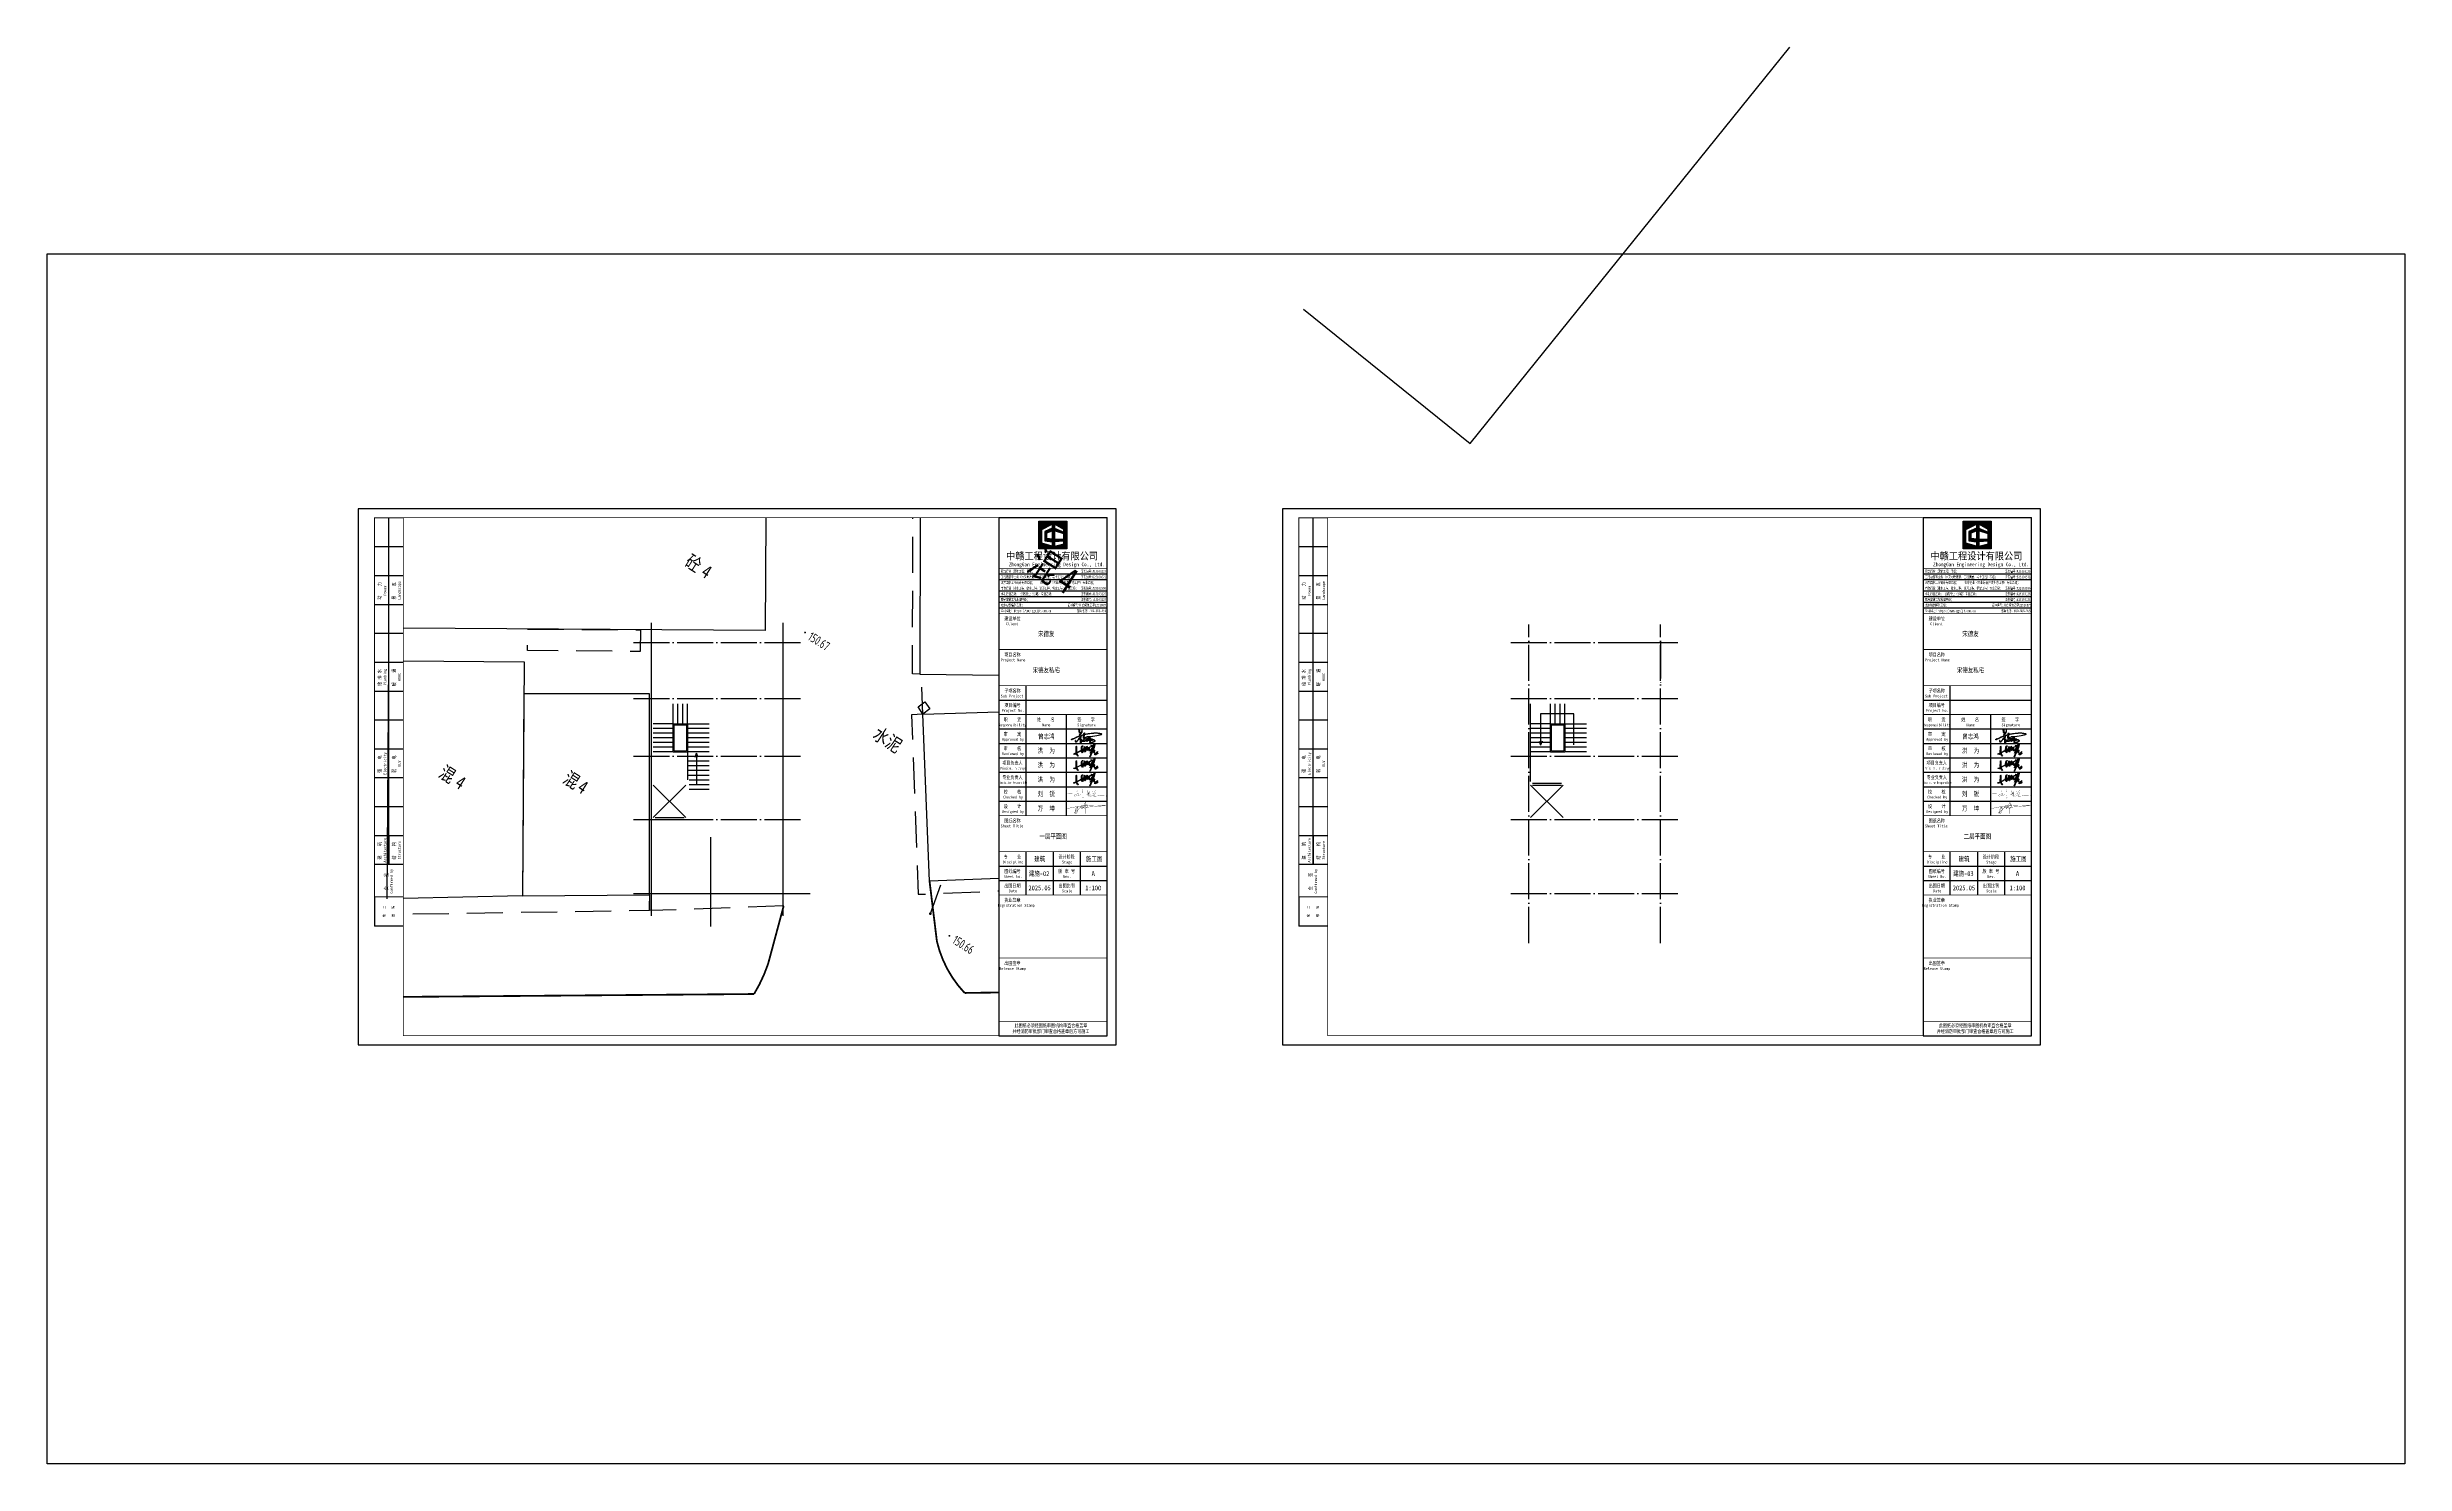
# Model space of a CAD drawing. Extents: x 522289 to 1051641, y 88514 to 354674.
# Drawn here: x 734684 to 865321, y 88514 to 167019 of the extents above; entities that cross this region are included whole.
import ezdxf
from ezdxf.enums import TextEntityAlignment as Align

# ---------------------------------------------------------------- set-up
doc = ezdxf.new("R2010")
doc.units = 0
doc.header["$LTSCALE"] = 1000
doc.header["$MEASUREMENT"] = 0
doc.linetypes.add('DOTE', pattern=[2.42, 2, -0.2, 0.02, -0.2])
doc.linetypes.add('X5', pattern=[3, 2, -1])
doc.layers.get('0').update_dxf_attribs({"linetype": 'CONTINUOUS'})
for name, color, linetype in [('0-填充', 8, 'CONTINUOUS'), ('_0', 7, 'CONTINUOUS'), ('AXIS', 3, 'CONTINUOUS'), ('DOTE', 1, 'DOTE'), ('EVTR', 2, 'CONTINUOUS'), ('GCD', 1, 'CONTINUOUS'), ('P-图框', 7, 'CONTINUOUS'), ('PUB_TITLE', 4, 'CONTINUOUS'), ('中赣LOGO', 7, 'CONTINUOUS'), ('图框字', 3, 'CONTINUOUS'), ('曾志鸿签名', 154, 'CONTINUOUS')]:
    doc.layers.add(name, color=color, linetype=linetype)
doc.styles.add('HZ', font='NSimSun.ttf', dxfattribs={"width": 0.8})
doc.styles.get("Standard").update_dxf_attribs({"font": 'GBENOR', "bigfont": 'GBCBIG'})
doc.styles.add('STYLE-ARIAL', font='NSimSun.ttf')
doc.styles.add('图签', font='宋体.ttf', dxfattribs={"width": 0.66})
doc.styles.add('统一文字', font='宋体.ttf', dxfattribs={"width": 0.8})
doc.styles.add('黑体', font='simhei_0.ttf', dxfattribs={"height": 100})

# ---------------------------------------------------------------- blocks, each defined once
blk = doc.blocks.new('中恒会签栏')
for p, q in [((-800, -19200), (-800, 0)), ((-1600, -1600), (0, -1600)), ((-1600, -3200), (0, -3200)), ((-1600, -4800), (0, -4800)), ((-1600, -6400), (0, -6400)), ((-1600, -8000), (0, -8000)), ((-1600, -9600), (0, -9600)), ((-1600, -11200), (0, -11200)), ((-1600, -12800), (0, -12800)), ((-1600, -14400), (0, -14400)), ((-1600, -16000), (0, -16000)), ((-1600, -17600), (0, -17600)), ((-800, -17600), (-800, -19200)), ((-1600, -19200), (0, -19200)), ((-1600, -21000), (-1600, -22626)), ((-5, -22626), (-1600, -22626))]:
    blk.add_line(p, q)
at = {"const_width": 60}
blk.add_lwpolyline([(0, -21000), (-1600, -21000), (-1600, 0), (0, 0)], dxfattribs=at)
for s, height, style, width, p in [('动    力', 200, '图签', 0.8, (-1316, -4051)), ('Power', 150, 'STYLE-ARIAL', 0.97, (-1023, -4024)), ('景    观', 200, '图签', 0.8, (-516, -4051)), ('Landscape', 150, 'STYLE-ARIAL', 0.97, (-223, -4024)), ('给 排 水', 200, '图签', 0.8, (-1316, -8851)), ('Plumbing', 150, 'STYLE-ARIAL', 0.97, (-1023, -8824)), ('暖    通', 200, '图签', 0.8, (-516, -8851)), ('HVAC', 150, 'STYLE-ARIAL', 0.97, (-223, -8824)), ('强    电', 200, '图签', 0.8, (-1316, -13651)), ('Electricity', 150, 'STYLE-ARIAL', 0.97, (-1023, -13624)), ('弱    电', 200, '图签', 0.8, (-516, -13651)), ('ELV', 150, 'STYLE-ARIAL', 0.97, (-223, -13624)), ('建    筑', 200, '图签', 0.8, (-1316, -18451)), ('Architecture', 150, 'STYLE-ARIAL', 0.97, (-1023, -18424)), ('结    构', 200, '图签', 0.8, (-516, -18451)), ('Structure', 150, 'STYLE-ARIAL', 0.97, (-223, -18424)), ('Confirmed by', 150, 'STYLE-ARIAL', 0.97, (-660, -20142)), ('会    签', 200, '图签', 0.8, (-953, -20157))]:
    blk.add_text(s, height=height, rotation=90, dxfattribs=dict(style=style, width=width)).set_placement(p, align=Align.MIDDLE_CENTER)
at = {"insert": (-803, -21813), "char_height": 150, "width": 1625.8, "attachment_point": 5, "rotation": 90, "style": '统一文字'}
blk.add_mtext('{\\fNSimSun|b0|i0|c134|p49;放   二\\P\\P维   码}', dxfattribs=at)
blk = doc.blocks.new('中赣设计')
at = {"layer": '中赣LOGO'}
h = blk.add_hatch(color=256, dxfattribs=at)
h.dxf.hatch_style = 1
h.paths.add_polyline_path([(355563, 340.9), (355563, 319.8), (355584.2, 319.8), (355584.2, 340.9)])
h.paths.add_polyline_path([(355582, 334.7), (355582, 332.7), (355574.8, 335.6), (355574.8, 338.7)], flags=16)
h.paths.add_polyline_path([(355582, 331.3), (355582, 327.3), (355574.8, 327.3), (355574.8, 333.6)], flags=16)
h.paths.add_polyline_path([(355573, 335.6), (355567.4, 333.1), (355567.4, 326.1), (355573.1, 325.2), (355573.1, 321.9), (355565.1, 324.2), (355565.1, 334.7), (355573, 338.7)], flags=16)
h.paths.add_polyline_path([(355573.1, 333.6), (355573.1, 327.3), (355569.1, 327.7), (355569.1, 332.1)], flags=16)
h.paths.add_polyline_path([(355582, 325.8), (355582, 323.8), (355574.8, 321.9), (355574.8, 325.2)], flags=16)
blk.add_lwpolyline([(355563, 340.9), (355584.2, 340.9), (355584.2, 319.8), (355563, 319.8)], close=True, dxfattribs=at)
for points in [[(355573, 338.7), (355573, 335.6), (355567.4, 333.1), (355567.4, 326.1), (355573.1, 325.2), (355573.1, 321.9), (355565.1, 324.2), (355565.1, 334.7), (355573, 338.7)], [(355573.1, 333.6), (355573.1, 327.3), (355569.1, 327.7), (355569.1, 332.1), (355573.1, 333.6)], [(355574.8, 338.7), (355574.8, 335.6), (355582, 332.7), (355582, 334.7), (355574.8, 338.7)], [(355574.8, 333.6), (355574.8, 327.3), (355582, 327.3), (355582, 331.3), (355574.8, 333.6)], [(355574.8, 325.2), (355574.8, 321.9), (355582, 323.8), (355582, 325.8), (355574.8, 325.2)]]:
    blk.add_lwpolyline(points, dxfattribs=at)
blk = doc.blocks.new('A$C0910a4f4')
at = {"layer": '曾志鸿签名'}
h = blk.add_hatch(color=7, dxfattribs=at)
h.paths.add_polyline_path([(376, 80), (328, 72), (275, 63), (219, 54), (156, 40), (103, 25), (85, 23), (91, 75), (92, 103), (89, 112), (81, 114), (75, 114), (72, 110), (61, 76), (57, 64), (63, 65), (70, 80), (70, 61), (65, 35), (61, 18), (0, 0), (-54, -19), (-128, -43), (-210, -70), (-324, -113), (-417, -153), (-504, -193), (-534, -208), (-550, -215), (-538, -199), (-561, -211), (-582, -219), (-597, -232), (-612, -243), (-624, -252), (-625, -260), (-616, -269), (-606, -269), (-599, -267), (-580, -257), (-533, -234), (-459, -197), (-380, -158), (-303, -126), (-195, -88), (-124, -60), (-64, -41), (-34, -32), (18, -16), (60, -6), (55, -38), (48, -85), (44, -135), (42, -160), (41, -174), (51, -187), (56, -191), (70, -192), (86, -192), (96, -189), (74, -217), (43, -257), (22, -286), (-10, -330), (-24, -344), (-27, -350), (-31, -359), (-34, -361), (-37, -366), (-38, -372), (-41, -377), (-40, -380), (-38, -381), (-32, -381), (-29, -380), (-27, -376), (-25, -371), (-19, -367), (-16, -365), (-11, -358), (-6, -353), (-2, -349), (6, -351), (14, -353), (25, -355), (38, -359), (51, -364), (79, -369), (90, -369), (104, -370), (108, -368), (112, -362), (116, -354), (121, -343), (126, -327), (137, -307), (141, -303), (146, -305), (151, -309), (155, -315), (164, -323), (169, -329), (174, -333), (177, -335), (183, -335), (186, -330), (193, -322), (207, -311), (214, -306), (218, -300), (225, -285), (228, -275), (225, -268), (221, -268), (213, -273), (210, -278), (207, -286), (206, -291), (202, -297), (194, -301), (189, -294), (188, -288), (190, -278), (192, -267), (195, -258), (200, -247), (205, -235), (207, -230), (210, -222), (214, -217), (217, -212), (224, -208), (231, -205), (236, -204), (246, -210), (249, -213), (254, -218), (257, -222), (257, -226), (259, -242), (248, -255), (243, -278), (235, -293), (235, -301), (237, -334), (237, -344), (228, -339), (227, -345), (232, -357), (236, -362), (242, -362), (245, -354), (267, -315), (271, -303), (277, -287), (281, -270), (298, -236), (297, -257), (294, -274), (291, -293), (288, -308), (289, -316), (293, -324), (300, -326), (303, -326), (307, -320), (323, -284), (331, -254), (346, -214), (351, -201), (354, -191), (355, -188), (358, -181), (360, -179), (359, -185), (357, -189), (358, -193), (357, -196), (360, -199), (362, -202), (367, -205), (372, -205), (377, -204), (380, -202), (383, -197), (387, -195), (388, -198), (386, -202), (385, -205), (381, -212), (380, -217), (376, -220), (370, -222), (369, -226), (367, -233), (365, -236), (362, -239), (360, -245), (359, -251), (361, -256), (363, -260), (360, -271), (356, -280), (352, -288), (348, -296), (343, -303), (342, -310), (345, -315), (349, -318), (352, -320), (361, -319), (365, -317), (367, -314), (387, -303), (400, -297), (413, -292), (433, -286), (446, -283), (450, -283), (441, -293), (436, -301), (423, -317), (411, -334), (406, -342), (394, -373), (390, -396), (390, -406), (396, -418), (406, -425), (419, -430), (433, -434), (443, -435), (470, -433), (512, -423), (554, -412), (586, -401), (616, -388), (642, -376), (660, -356), (663, -347), (673, -329), (677, -315), (678, -310), (678, -306), (675, -300), (658, -284), (631, -269), (597, -259), (575, -256), (546, -252), (520, -255), (502, -258), (501, -252), (506, -234), (509, -210), (509, -202), (503, -199), (500, -205), (499, -213), (494, -216), (492, -217), (489, -220), (479, -242), (471, -260), (462, -260), (452, -263), (445, -264), (438, -266), (415, -270), (398, -276), (388, -279), (382, -281), (380, -279), (382, -274), (386, -266), (392, -249), (396, -234), (404, -217), (410, -201), (412, -191), (411, -185), (405, -179), (402, -177), (397, -176), (388, -177), (385, -177), (386, -173), (391, -156), (392, -147), (392, -142), (392, -134), (390, -132), (388, -130), (385, -128), (381, -127), (378, -127), (371, -133), (355, -158), (344, -178), (339, -187), (334, -193), (334, -190), (334, -187), (332, -185), (328, -182), (326, -181), (321, -180), (318, -181), (315, -183), (300, -201), (287, -220), (270, -253), (259, -284), (252, -306), (248, -308), (247, -305), (247, -301), (251, -288), (253, -276), (259, -260), (265, -251), (271, -234), (270, -219), (261, -208), (251, -199), (238, -193), (224, -195), (208, -202), (199, -209), (189, -231), (176, -287), (174, -301), (168, -305), (162, -302), (153, -289), (152, -284), (151, -277), (147, -274), (140, -275), (133, -278), (117, -298), (96, -329), (90, -345), (89, -352), (85, -356), (78, -355), (65, -347), (52, -339), (40, -332), (25, -332), (11, -334), (20, -320), (39, -287), (74, -248), (104, -217), (141, -187), (161, -167), (172, -151), (169, -147), (162, -144), (157, -144), (151, -147), (146, -147), (152, -141), (153, -135), (151, -130), (137, -132), (120, -135), (102, -135), (86, -134), (75, -128), (68, -118), (83, 6), (95, 9), (212, 36), (303, 52), (399, 67), (522, 81), (615, 90), (706, 91), (816, 89), (922, 78), (1008, 60), (1018, 55), (1024, 47), (1017, 38), (927, -3), (854, -21), (785, -35), (674, -54), (556, -73), (459, -87), (339, -100), (235, -104), (215, -106), (229, -112), (267, -111), (297, -109), (353, -108), (424, -100), (544, -85), (666, -67), (785, -45), (850, -32), (909, -20), (951, -11), (981, -3), (1013, 7), (1043, 27), (1053, 38), (1049, 51), (1041, 63), (1018, 73), (938, 95), (839, 104), (694, 111), (608, 107), (458, 94)])
h.paths.add_polyline_path([(547, -273), (554, -273), (586, -276), (597, -278), (622, -284), (637, -291), (645, -299), (650, -308), (652, -318), (644, -326), (633, -346), (614, -365), (595, -376), (562, -390), (475, -411), (430, -415), (416, -412), (412, -406), (411, -397), (411, -381), (412, -366), (414, -359), (423, -339), (432, -327), (435, -317), (448, -303), (457, -309), (466, -309), (472, -308), (478, -306), (486, -301), (491, -294), (501, -287), (507, -285), (506, -289), (499, -296), (489, -305), (481, -314), (479, -319), (484, -321), (492, -316), (502, -313), (519, -300), (533, -286)], flags=16)
h.paths.add_polyline_path([(135, -144), (137, -149), (130, -154), (123, -157), (106, -163), (88, -169), (76, -171), (66, -167), (65, -162), (62, -155), (66, -137), (70, -140), (74, -142), (80, -145), (92, -145), (109, -145), (117, -144), (126, -144)], flags=16)
h = blk.add_hatch(color=7, dxfattribs=at)
h.paths.add_polyline_path([(-51, 212), (-54, 195), (-60, 174), (-66, 156), (-76, 126), (-98, 90), (-113, 71), (-132, 50), (-151, 31), (-170, 16), (-183, 9), (-193, 1), (-198, -4), (-198, -7), (-191, -7), (-168, 3), (-151, 13), (-136, 24), (-105, 51), (-79, 77), (-66, 100), (-52, 131), (-41, 156), (-34, 179), (-29, 204), (-25, 226), (-25, 246), (-26, 265), (-29, 287), (-36, 304), (-41, 311), (-45, 314), (-49, 314), (-55, 312), (-55, 309), (-58, 309), (-62, 310), (-63, 307), (-62, 303), (-62, 300), (-60, 296), (-57, 295), (-54, 297), (-53, 292), (-51, 269), (-48, 255), (-48, 239), (-49, 224)])
h.paths.add_polyline_path([(-205, 235), (-201, 206), (-196, 178), (-188, 148), (-187, 137), (-177, 114), (-173, 104), (-167, 98), (-157, 95), (-151, 95), (-145, 100), (-135, 117), (-128, 142), (-125, 154), (-131, 156), (-133, 152), (-137, 142), (-146, 132), (-150, 123), (-155, 118), (-159, 118), (-162, 129), (-168, 152), (-177, 187), (-180, 231), (-180, 250), (-182, 274), (-188, 296), (-193, 301), (-199, 300), (-205, 299), (-210, 294), (-208, 277), (-206, 253)])
h = blk.add_hatch(color=7, dxfattribs=at)
h.paths.add_polyline_path([(-142, -399), (-138, -409), (-138, -432), (-137, -437), (-134, -440), (-125, -437), (-124, -433), (-125, -427), (-115, -421), (-105, -428), (-94, -430), (-81, -428), (-76, -419), (-73, -410), (-64, -384), (-51, -310), (-54, -273), (-56, -253), (-63, -247), (-75, -243), (-84, -249), (-90, -257), (-99, -269), (-107, -281), (-112, -292), (-116, -307), (-121, -320), (-125, -328), (-128, -318), (-128, -303), (-126, -286), (-123, -278), (-123, -262), (-122, -244), (-122, -231), (-121, -220), (-119, -191), (-116, -178), (-114, -170), (-104, -137), (-92, -118), (-90, -109), (-92, -99), (-100, -94), (-104, -92), (-110, -94), (-113, -104), (-116, -130), (-122, -156), (-129, -172), (-138, -194), (-145, -211), (-158, -225), (-165, -220), (-165, -210), (-168, -197), (-168, -187), (-167, -171), (-167, -157), (-173, -157), (-179, -159), (-188, -172), (-196, -180), (-211, -195), (-229, -225), (-255, -269), (-268, -286), (-274, -287), (-284, -302), (-301, -324), (-310, -331), (-317, -337), (-328, -348), (-340, -356), (-352, -364), (-369, -362), (-384, -358), (-392, -347), (-398, -334), (-402, -323), (-406, -315), (-409, -311), (-417, -306), (-422, -306), (-426, -323), (-422, -347), (-413, -363), (-408, -372), (-400, -377), (-369, -387), (-354, -384), (-338, -377), (-313, -361), (-304, -352), (-265, -303), (-249, -276), (-230, -243), (-220, -226), (-203, -201), (-193, -185), (-185, -179), (-185, -197), (-186, -210), (-186, -226), (-179, -235), (-174, -242), (-167, -248), (-158, -244), (-148, -233), (-142, -220), (-138, -218), (-143, -279), (-146, -324), (-145, -349), (-144, -379)])
h.paths.add_polyline_path([(-124, -406), (-116, -396), (-114, -405), (-117, -413), (-123, -414)], flags=16)
h.paths.add_polyline_path([(-117, -389), (-120, -378), (-117, -362), (-106, -310), (-87, -285), (-90, -298), (-96, -318), (-103, -342), (-111, -373)], flags=16)
h.paths.add_polyline_path([(-96, -390), (-86, -396), (-81, -399), (-89, -419), (-96, -419), (-106, -411)], flags=16)
h.paths.add_polyline_path([(-91, -367), (-93, -359), (-93, -349), (-88, -340), (-77, -328), (-77, -333), (-78, -344), (-80, -351), (-83, -365), (-85, -370)], flags=16)
h.paths.add_polyline_path([(-87, -316), (-88, -307), (-84, -291), (-77, -271), (-73, -277), (-72, -295), (-78, -311)], flags=16)
at = {"layer": '曾志鸿签名', "color": 7}
for points in [[(-538, -199), (-550, -215), (-534, -208), (-504, -193), (-417, -153), (-324, -113), (-210, -70), (-128, -43), (-54, -19), (0, 0), (61, 18), (65, 35), (70, 61), (70, 80), (63, 65), (57, 64), (61, 76), (72, 110), (75, 114), (81, 114), (89, 112), (92, 103), (91, 75), (85, 23), (103, 25), (156, 40), (219, 54), (275, 63), (328, 72), (376, 80), (458, 94), (608, 107), (694, 111), (839, 104), (938, 95), (1018, 73), (1041, 63), (1049, 51), (1053, 38), (1043, 27), (1013, 7), (981, -3), (951, -11), (909, -20), (850, -32), (785, -45), (666, -67), (544, -85), (424, -100), (353, -108), (297, -109), (267, -111), (229, -112), (215, -106), (235, -104), (339, -100), (459, -87), (556, -73), (674, -54), (785, -35), (854, -21), (927, -3), (1017, 38), (1024, 47), (1018, 55), (1008, 60), (922, 78), (816, 89), (706, 91), (615, 90), (522, 81), (399, 67), (303, 52), (212, 36), (95, 9), (83, 6), (68, -118), (75, -128), (86, -134), (102, -135), (120, -135), (137, -132), (151, -130), (151, -130), (153, -135), (152, -141), (146, -147), (151, -147), (157, -144), (162, -144), (169, -147), (172, -151), (161, -167), (141, -187), (104, -217), (74, -248), (39, -287), (20, -320), (11, -334), (25, -332), (40, -332), (52, -339), (65, -347), (78, -355), (85, -356), (89, -352), (90, -345), (96, -329), (117, -298), (133, -278), (140, -275), (147, -274), (151, -277), (152, -284), (153, -289), (162, -302), (168, -305), (174, -301), (176, -287), (189, -231), (199, -209), (208, -202), (224, -195), (238, -193), (251, -199), (261, -208), (270, -219), (271, -234), (265, -251), (259, -260)], [(-188, 296), (-182, 274), (-180, 250), (-180, 231), (-177, 187), (-168, 152), (-162, 129), (-159, 118), (-155, 118), (-150, 123), (-146, 132), (-137, 142), (-133, 152), (-131, 156), (-125, 154), (-128, 142), (-135, 117), (-145, 100), (-151, 95), (-157, 95), (-167, 98), (-173, 104), (-177, 114), (-187, 137), (-188, 148), (-196, 178), (-201, 206), (-205, 235), (-206, 253), (-208, 277), (-210, 294), (-205, 299), (-199, 300), (-193, 301), (-188, 296), (-188, 296)], [(-57, 295), (-54, 297), (-53, 292), (-51, 269), (-48, 255), (-48, 239), (-49, 224), (-51, 212), (-54, 195), (-60, 174), (-66, 156), (-76, 126), (-98, 90), (-113, 71), (-132, 50), (-151, 31), (-170, 16), (-183, 9), (-193, 1), (-198, -4), (-198, -7), (-191, -7), (-168, 3), (-151, 13), (-136, 24), (-105, 51), (-79, 77), (-66, 100), (-52, 131), (-41, 156), (-34, 179), (-29, 204), (-25, 226), (-25, 246), (-26, 265), (-29, 287), (-36, 304), (-41, 311), (-45, 314), (-49, 314), (-55, 312), (-55, 309), (-58, 309), (-62, 310), (-63, 307), (-62, 303), (-62, 300), (-60, 296), (-57, 295)], [(675, -300), (678, -306), (678, -310), (677, -315), (673, -329), (663, -347), (660, -356), (642, -376), (616, -388), (586, -401), (554, -412), (512, -423), (470, -433), (443, -435), (433, -434), (419, -430), (406, -425), (396, -418), (390, -406), (390, -396), (394, -373), (406, -342), (411, -334), (423, -317), (436, -301), (441, -293), (450, -283), (446, -283), (433, -286), (413, -292), (400, -297), (387, -303), (367, -314), (365, -317), (361, -319), (352, -320), (349, -318), (345, -315), (342, -310), (343, -303), (348, -296), (352, -288), (356, -280), (360, -271), (363, -260), (361, -256), (359, -251), (360, -245), (362, -239), (365, -236), (367, -233), (369, -226), (370, -222), (376, -220), (380, -217), (381, -212), (385, -205), (386, -202), (388, -198), (387, -195), (385, -196), (383, -198), (380, -202), (377, -204), (372, -205), (367, -205), (365, -204), (362, -202), (360, -199), (357, -196), (358, -193), (357, -189), (359, -185), (360, -179), (358, -181), (355, -188), (354, -191), (351, -201), (346, -214), (331, -254), (323, -284), (307, -320), (303, -326), (300, -326), (293, -324), (289, -316), (288, -308), (291, -293), (294, -274), (297, -257), (298, -236), (281, -270), (277, -287), (271, -303), (267, -315), (245, -354), (242, -362), (236, -362), (232, -357), (227, -345), (228, -339), (237, -344), (237, -334), (235, -301), (235, -293), (243, -278), (248, -255), (259, -242), (257, -226), (257, -222), (254, -218), (254, -218), (249, -213), (246, -210), (236, -204), (231, -205), (224, -208), (217, -212), (214, -217), (210, -222), (207, -230), (205, -235), (200, -247), (195, -258), (192, -267), (190, -278), (188, -288), (189, -294), (194, -301), (202, -297), (206, -291), (207, -286), (210, -278), (213, -273), (213, -273), (221, -268), (225, -268), (228, -275), (225, -285), (218, -300), (214, -306), (207, -311), (193, -322), (186, -330), (183, -335), (183, -335), (177, -335), (174, -333), (169, -329), (164, -323), (155, -315), (151, -309), (146, -305), (141, -303), (137, -307), (126, -327), (121, -343), (116, -354), (112, -362), (108, -368), (104, -370), (90, -369), (79, -369), (51, -364), (38, -359), (25, -355), (14, -353), (6, -351), (0, -350), (-3, -350), (-6, -353), (-11, -358), (-16, -365), (-19, -367), (-25, -371), (-27, -376), (-29, -380), (-32, -381), (-38, -381), (-40, -380), (-41, -377), (-38, -372), (-37, -366), (-34, -361), (-31, -359), (-27, -350), (-24, -344), (-10, -330), (22, -286), (43, -257), (74, -217), (96, -189), (86, -192), (70, -192), (56, -191), (51, -187), (41, -174), (42, -160), (44, -135), (48, -85), (55, -38), (60, -6), (60, -6), (18, -16), (-34, -32), (-64, -41), (-124, -60), (-195, -88), (-303, -126), (-380, -158), (-459, -197), (-533, -234), (-580, -257), (-599, -267), (-606, -269), (-616, -269), (-625, -260), (-624, -252), (-612, -243), (-597, -232), (-582, -219), (-561, -211), (-538, -199)], [(-422, -306), (-426, -323), (-422, -347), (-413, -363), (-408, -372), (-400, -377), (-369, -387), (-354, -384), (-338, -377), (-313, -361), (-304, -352), (-265, -303), (-249, -276), (-230, -243), (-220, -226), (-203, -201), (-195, -188), (-191, -184), (-185, -179), (-185, -197), (-186, -210), (-186, -226), (-179, -235), (-174, -242), (-167, -248), (-158, -244), (-148, -233), (-142, -220), (-138, -218), (-143, -279), (-146, -324)], [(-146, -324), (-145, -349), (-144, -379), (-142, -399), (-138, -409), (-138, -409), (-138, -432), (-137, -437), (-134, -440), (-125, -437), (-124, -433), (-125, -427), (-119, -423), (-111, -424), (-105, -428), (-94, -430), (-81, -428), (-76, -419), (-73, -410), (-64, -384), (-51, -310), (-54, -273), (-56, -253), (-63, -247), (-75, -243), (-84, -249), (-90, -257), (-99, -269), (-107, -281), (-112, -292), (-116, -307), (-121, -320), (-125, -328), (-125, -328), (-128, -318), (-128, -303), (-126, -286), (-123, -278), (-123, -262), (-122, -244), (-122, -231), (-121, -220), (-119, -191), (-116, -178), (-114, -170), (-104, -137), (-92, -118), (-90, -109), (-92, -99), (-100, -94), (-104, -92), (-110, -94), (-113, -104), (-116, -130), (-122, -156), (-129, -172), (-138, -194), (-145, -211), (-158, -225), (-158, -225), (-165, -220), (-165, -210), (-168, -197), (-168, -187), (-167, -171), (-167, -162), (-167, -157), (-173, -157), (-179, -159), (-179, -159), (-188, -172), (-196, -180), (-211, -195), (-229, -225), (-255, -269), (-268, -286), (-274, -287), (-284, -302), (-301, -324), (-310, -331), (-317, -337), (-328, -348), (-340, -356), (-349, -362), (-357, -364), (-369, -362), (-384, -358), (-392, -347), (-396, -338), (-400, -329), (-402, -323), (-406, -315), (-409, -311), (-417, -306), (-422, -306)], [(-119, -399), (-124, -406), (-123, -411), (-122, -414), (-117, -413), (-114, -406), (-114, -403), (-115, -400), (-119, -399)], [(-106, -310), (-117, -362), (-120, -378), (-117, -389), (-111, -373), (-103, -342), (-96, -318), (-90, -298), (-87, -285), (-106, -310)], [(-96, -390), (-104, -406), (-105, -412), (-96, -419), (-89, -419), (-81, -399), (-86, -396), (-96, -390)], [(-93, -349), (-93, -359), (-91, -367), (-85, -370), (-83, -365), (-80, -351), (-78, -344), (-77, -333), (-77, -328), (-88, -340), (-93, -349)], [(-77, -271), (-84, -291), (-88, -307), (-87, -316), (-78, -311), (-72, -295), (-73, -277), (-77, -271)], [(66, -137), (62, -155), (65, -162), (66, -167), (76, -171), (88, -169), (106, -163), (123, -157), (130, -154), (137, -149), (135, -144), (126, -144), (117, -144), (109, -145), (92, -145), (80, -145), (74, -142), (70, -140), (66, -137)], [(259, -260), (253, -276), (251, -288), (247, -301), (247, -305), (248, -308), (252, -306), (259, -284), (270, -253), (287, -220), (300, -201), (315, -183), (318, -181), (321, -180), (326, -181), (328, -182), (332, -185), (334, -187), (334, -190), (334, -193), (339, -187), (344, -178), (355, -158), (371, -133), (378, -127), (381, -127), (385, -128), (388, -130), (390, -132), (392, -134), (392, -142), (392, -147), (391, -156), (386, -173), (385, -177), (388, -177), (397, -176), (402, -177), (405, -179), (411, -185), (412, -191), (410, -201), (404, -217), (396, -234), (392, -249), (386, -266), (382, -274), (380, -279), (382, -281), (388, -279), (398, -276), (415, -270), (438, -266), (445, -264), (452, -263), (462, -260), (468, -260), (471, -260), (479, -242), (489, -220), (492, -217), (494, -216), (499, -213), (500, -205), (503, -199), (509, -202), (509, -210), (506, -234), (501, -252), (502, -258), (520, -255), (546, -252), (575, -256), (597, -259), (631, -269), (658, -284), (675, -300)], [(448, -303), (435, -317), (432, -327), (423, -339), (414, -359), (412, -366), (411, -381), (411, -397), (412, -406), (416, -412), (430, -415), (475, -411), (562, -390), (595, -376), (614, -365), (633, -346), (644, -326), (652, -318), (650, -308), (645, -299), (637, -291), (622, -284), (597, -278), (586, -276), (554, -273), (547, -273), (533, -286), (519, -300), (502, -313), (492, -316), (484, -321), (479, -319), (481, -314), (489, -305), (499, -296), (506, -289), (507, -285), (501, -287), (491, -294), (486, -301), (478, -306), (472, -308), (466, -309), (457, -309), (448, -303), (448, -303)]]:
    blk.add_lwpolyline(points, dxfattribs=at)
blk = doc.blocks.new('A$C00294823')
at = {"linetype": 'Continuous'}
h = blk.add_hatch(color=256, dxfattribs=at)
h.dxf.hatch_style = 1
h.paths.add_polyline_path([(219, 124), (206, 124), (206, 119), (151, 100), (150, 115), (146, 117), (140, 98), (129, 92), (125, 93), (125, 112), (122, 115), (120, 112), (114, 87), (91, 75), (93, 110), (98, 116), (103, 117), (107, 120), (97, 120), (94, 118), (88, 106), (86, 73), (35, 47), (32, 51), (33, 110), (35, 113), (31, 117), (29, 114), (28, 99), (27, 55), (29, 44), (19, 39), (2, 34), (0, 32), (1, 29), (17, 27), (18, 29), (12, 32), (30, 39), (39, 16), (43, 11), (49, 9), (51, 12), (48, 20), (40, 24), (35, 40), (38, 44), (87, 68), (88, 55), (91, 48), (95, 46), (97, 47), (105, 56), (114, 77), (118, 83), (121, 82), (122, 78), (122, 64), (124, 55), (128, 53), (133, 61), (141, 84), (142, 92), (145, 93), (147, 90), (149, 72), (152, 70), (156, 74), (162, 85), (166, 97), (169, 91), (169, 77), (172, 69), (178, 64), (186, 65), (195, 74), (214, 102), (220, 116), (225, 119), (226, 115), (223, 104), (211, 73), (191, 54), (183, 40), (184, 40), (203, 60), (204, 56), (191, 24), (179, 0), (182, 0), (192, 18), (212, 66), (218, 72), (224, 74), (228, 69), (224, 48), (230, 40), (242, 35), (235, 24), (237, 22), (246, 23), (259, 29), (267, 38), (267, 41), (265, 42), (254, 42), (267, 58), (261, 55), (247, 41), (238, 41), (229, 47), (229, 56), (232, 66), (232, 72), (225, 79), (218, 79), (228, 105), (236, 138), (235, 145), (233, 145)])
h.paths.add_polyline_path([(91, 63), (92, 70), (110, 79), (109, 72), (102, 59), (94, 51)], flags=16)
h.paths.add_polyline_path([(126, 68), (125, 86), (138, 90), (134, 74), (128, 62)], flags=16)
h.paths.add_polyline_path([(152, 82), (151, 96), (164, 99), (154, 80)], flags=16)
h.paths.add_polyline_path([(174, 76), (173, 95), (171, 102), (204, 114), (217, 116), (208, 99), (192, 77), (184, 69), (178, 69)], flags=16)
h.paths.add_polyline_path([(227, 125), (227, 128), (228, 126)], flags=16)
h.paths.add_polyline_path([(228, 127), (228, 129), (229, 128)], flags=16)
h.paths.add_polyline_path([(243, 28), (245, 32), (249, 36), (260, 36), (249, 28)], flags=16)
for points in [[(233, 145), (235, 145), (236, 138), (228, 105), (218, 79), (225, 79), (232, 72), (232, 66), (229, 56), (229, 47), (238, 41), (247, 41), (261, 55), (267, 58), (254, 42), (265, 42), (267, 41), (267, 38), (259, 29), (246, 23), (237, 22), (235, 24), (242, 35), (230, 40), (224, 48), (228, 69), (224, 74), (218, 72), (212, 66), (192, 18), (182, 0), (179, 0), (191, 24), (204, 56), (203, 60), (186, 42), (185, 39), (183, 40), (191, 54), (211, 73), (223, 104), (226, 115), (225, 119), (220, 116), (214, 102), (195, 74), (186, 65), (178, 64), (172, 69), (169, 77), (169, 91), (167, 95), (165, 94), (162, 85), (156, 74), (152, 70), (149, 72), (147, 90), (145, 93), (142, 92), (141, 84), (133, 61), (128, 53), (124, 55), (122, 64), (122, 78), (121, 82), (118, 83), (114, 77), (105, 56), (97, 47), (95, 46), (91, 48), (88, 55), (87, 65), (84, 67), (38, 44), (35, 40), (40, 24), (48, 20), (51, 12), (49, 9), (43, 11), (39, 16), (30, 39), (15, 33), (14, 31), (18, 29), (17, 27), (1, 29), (0, 32), (2, 34), (19, 39), (29, 44), (27, 55), (28, 99), (29, 114), (31, 117), (35, 113), (33, 110), (32, 51), (35, 47), (86, 73), (88, 106), (94, 118), (97, 120), (107, 120), (103, 117), (98, 116), (93, 110), (91, 77), (93, 76), (114, 87), (120, 112), (122, 115), (125, 112), (125, 93), (129, 92), (140, 98), (146, 117), (150, 115), (151, 103), (153, 101), (206, 119), (206, 122), (197, 123), (193, 125), (219, 124), (233, 145)], [(110, 77), (109, 78), (92, 70), (91, 63), (93, 54), (95, 52), (102, 59), (109, 72), (110, 77)], [(138, 89), (137, 90), (128, 87), (125, 83), (126, 68), (128, 62), (134, 74), (138, 89)], [(163, 98), (162, 99), (154, 97), (151, 93), (152, 82), (154, 80), (163, 98)], [(216, 115), (215, 116), (204, 114), (171, 102), (173, 95), (174, 76), (178, 69), (184, 69), (192, 77), (208, 99), (216, 115)], [(228, 126), (227, 128), (227, 125), (228, 126)], [(229, 128), (228, 129), (228, 127), (229, 128)], [(259, 35), (258, 36), (249, 36), (245, 32), (243, 28), (249, 28), (259, 35)]]:
    blk.add_lwpolyline(points, dxfattribs=at)
blk = doc.blocks.new('A$Ca6e7ed98')
at = {"layer": '图框字', "color": 0, "const_width": 15}
for points in [[(-901, -54), (-741, -17), (-568, 19), (-441, 40), (-356, 54), (-166, 80), (38, 108), (274, 128), (477, 141), (643, 146), (840, 144), (1015, 139), (1259, 133), (1270, 127), (1270, 121), (1255, 109), (732, 63), (633, 55), (87, 16), (-155, -2)], [(-219, -5), (-310, -3), (-354, 17), (-354, 17), (-311, -38), (-305, -117), (-342, -228), (-400, -331), (-414, -342), (-427, -340), (-445, -325), (-453, -306), (-457, -287), (-458, -260), (-457, -234), (-455, -202), (-451, -177), (-446, -145), (-438, -106), (-429, -74), (-420, -43), (-406, -4), (-395, 22), (-384, 41), (-378, 50), (-371, 52), (-362, 48), (-353, 35), (-355, -14), (-366, -53), (-378, -87), (-398, -130), (-426, -172), (-460, -226), (-480, -257), (-495, -278), (-505, -291), (-517, -307), (-517, -313), (-512, -313), (-448, -258), (-408, -223), (-379, -196), (-336, -161), (-293, -116), (-268, -87), (-245, -63), (-245, -63), (-212, -28), (-187, 1), (-170, 24), (-155, 38), (-132, 48), (-110, 54), (-79, 67), (-53, 81), (-60, 97), (-78, 104), (-94, 116), (-104, 131), (-101, 118), (-98, 102), (-95, 72), (-96, 26), (-96, -7), (-91, -46), (-87, -65), (-78, -76), (-67, -76), (-56, -59), (-47, -36), (-38, -2), (-16, 89), (-10, 112), (-7, 114), (-5, 112), (-4, 74), (-1, 34), (0, 0), (2, -6), (7, -9), (12, -7), (21, 27), (53, 62), (80, 91), (102, 113), (135, 135), (178, 151), (203, 154), (222, 147), (236, 131), (241, 110), (231, 79), (214, 50), (184, 9), (164, -12), (145, -29), (145, -29), (127, -42), (103, -51), (81, -49), (68, -40), (59, -22), (53, 32), (58, 100), (58, 100), (66, 150), (76, 202), (88, 252), (93, 267), (99, 283), (112, 299), (121, 301), (130, 296), (133, 278), (136, 240), (133, 87), (132, 38), (128, -66), (124, -166), (121, -260), (121, -308), (121, -308), (121, -308), (123, -336)], [(-219, -5), (-155, -2)]]:
    blk.add_lwpolyline(points, dxfattribs=at)
blk = doc.blocks.new('A$C885c171a')
at = {"layer": 'P-图框', "const_width": 10}
for points in [[(-724, 62), (-696, 51), (-678, 42), (-660, 35), (-634, 33), (-598, 33), (-574, 33), (-554, 33), (-519, 33), (-478, 38), (-419, 46), (-403, 46), (-361, 46), (-312, 46), (-284, 46), (-252, 46), (-230, 46), (-204, 47), (-186, 51), (-164, 51), (-157, 51), (-148, 49), (-131, 38), (-129, 25), (-129, 13), (-131, -2), (-131, -18), (-140, -35), (-146, -40), (-155, -49), (-182, -64), (-213, -78), (-242, -89), (-266, -104), (-288, -117), (-315, -126), (-337, -124), (-354, -100), (-355, -89), (-355, -71), (-343, -58), (-323, -44), (-301, -36), (-273, -33), (-253, -33), (-226, -33), (-210, -40), (-184, -53), (-166, -60), (-140, -73), (-133, -76), (-109, -78), (-98, -78), (-75, -64), (-60, -56), (-35, -42), (-22, -25), (-7, -9), (0, 0), (5, 9), (9, 20), (15, 27)], [(-209, 192), (-199, 192), (-189, 191), (-184, 187), (-175, 181), (-176, 173), (-185, 166), (-197, 162), (-211, 159), (-225, 158), (-242, 152), (-254, 149)], [(70, 271), (83, 259), (88, 249), (94, 233), (99, 213), (103, 193), (105, 166), (105, 140), (103, 106), (103, 82), (99, 38), (97, -18), (94, -64), (96, -106), (99, -140), (99, -158), (105, -188), (105, -208), (105, -215), (114, -222), (134, -213), (143, -198), (149, -184), (150, -177)], [(371, 206), (374, 204), (382, 198), (385, 186), (385, 164), (385, 147), (383, 126), (376, 89), (416, 104), (449, 117), (465, 124), (480, 127), (487, 127), (491, 129), (474, 102), (453, 76), (429, 58), (416, 44), (389, 20), (378, 15), (383, 18), (423, 42), (434, 53), (451, 64), (471, 75), (474, 75), (491, 69), (495, 67), (476, 44), (462, 35), (445, 24), (425, 4), (405, -9), (383, -18), (354, -27), (400, 4), (434, 29), (462, 38), (482, 49), (493, 55), (473, 27), (462, 13), (456, 5), (456, -7), (456, -11), (456, -26), (442, -46), (425, -62), (407, -67), (405, -71), (429, -56), (445, -46), (469, -35), (493, -26), (505, -16), (498, -16), (458, -38), (456, -26), (460, -2), (462, 31), (462, 53), (460, -11), (465, -36), (463, -55), (460, -74), (458, -92), (458, -107), (460, -120), (469, -120), (493, -102), (507, -82), (517, -75), (523, -68), (539, -60), (551, -49), (569, -36)], [(630, 39), (630, 33), (633, 23), (634, 11), (634, 1), (636, -7), (638, -11), (648, -12), (662, -12), (675, -10), (693, -10), (714, -8), (733, -7), (752, -1), (768, 5), (788, 11), (798, 17), (803, 21), (812, 35), (818, 42), (822, 52), (824, 61), (824, 65), (820, 69), (812, 70), (791, 70), (775, 68), (744, 61), (723, 56), (696, 53), (677, 49), (668, 47), (663, 46)], [(651, 174), (658, 161), (659, 159), (659, 157), (659, 153), (661, 149), (663, 143), (666, 127), (667, 123), (667, 121), (667, 118), (668, 115)], [(797, 230), (800, 228), (801, 226), (806, 222), (812, 218), (815, 213), (815, 206), (815, 201), (814, 195), (808, 186), (801, 179), (791, 172), (776, 160), (759, 146), (743, 130), (730, 114), (725, 109), (715, 102), (709, 97)], [(713, -9), (707, -15), (694, -35), (682, -47), (669, -61), (657, -76), (647, -84), (632, -92), (619, -100), (641, -88), (652, -83), (663, -76), (675, -70), (683, -69), (699, -67), (713, -63), (732, -58), (739, -55), (754, -52), (767, -46), (781, -43), (792, -38), (803, -32), (804, -33), (785, -45), (779, -49), (769, -52), (755, -64), (742, -80), (734, -99), (733, -106), (735, -109), (748, -109), (773, -109), (804, -109), (829, -109), (872, -107), (905, -104), (920, -102), (949, -98), (979, -98), (1026, -99), (1068, -96), (1122, -96), (1172, -92), (1203, -90), (1264, -90), (1310, -90), (1351, -86), (1379, -83), (1392, -83), (1410, -85), (1415, -86), (1423, -94), (1421, -103), (1411, -115), (1405, -120), (1396, -125), (1391, -127)]]:
    blk.add_lwpolyline(points, dxfattribs=at)
blk = doc.blocks.new('TQ1')
at = {"layer": 'P-图框'}
for p, q in [((840209, 204121), (846209, 204121)), ((841709, 197721), (841709, 204921)), ((840209, 202521), (846209, 202521)), ((843959, 197721), (843959, 203321)), ((840209, 201721), (846209, 201721)), ((840209, 200921), (846209, 200921)), ((840209, 200121), (846209, 200121)), ((840209, 199321), (846209, 199321)), ((840209, 198521), (846209, 198521)), ((840209, 194921), (846209, 194921)), ((841709, 193321), (841709, 195721)), ((843209, 195721), (843209, 193321)), ((844709, 195721), (844709, 193321)), ((840209, 194121), (846209, 194121))]:
    blk.add_line(p, q, dxfattribs=at)
for points in [[(804709, 185021), (846709, 185021), (846709, 214721), (804709, 214721)], [(840209, 214221), (840209, 185521), (846209, 185521), (846209, 214221)]]:
    blk.add_lwpolyline(points, close=True, dxfattribs=at)
at = {"layer": 'P-图框', "const_width": 80}
blk.add_lwpolyline([(840209, 185521), (840209, 214221)], dxfattribs=at)
at = {"layer": 'P-图框', "linetype": 'Continuous', "const_width": 40}
blk.add_lwpolyline([(807209, 185521), (846209, 185521), (846209, 214221), (807209, 214221)], close=True, dxfattribs=at)
for points in [[(840209, 211421), (846209, 211421)], [(840209, 208921), (846209, 208921)], [(840209, 206921), (846209, 206921)], [(840209, 204921), (846209, 204921)], [(840209, 203321), (846209, 203321)], [(840209, 197721), (846209, 197721)], [(840209, 195721), (846209, 195721)], [(840209, 193321), (846209, 193321)], [(840209, 189821), (846209, 189821)], [(840209, 186321), (846209, 186321)]]:
    blk.add_lwpolyline(points, dxfattribs=at)
at = {"layer": 'P-图框', "linetype": 'Continuous'}
for points in [[(840209, 211109), (846209, 211109)], [(840209, 210796), (846209, 210796)], [(840209, 210171), (846209, 210171)], [(840209, 209859), (846209, 209859)], [(840209, 209546), (846209, 209546)], [(840209, 209234), (846209, 209234)]]:
    blk.add_lwpolyline(points, dxfattribs=at)
at = {"xscale": 5, "yscale": 5, "zscale": 5}
for p in [(844345, 200975), (844345, 200175), (844345, 199375)]:
    blk.add_blockref('A$C00294823', p, dxfattribs=at)
at = {"layer": 'P-图框'}
for name, p in [('中恒会签栏', (807209, 214221)), ('A$C0910a4f4', (844853, 202188)), ('A$C885c171a', (844733, 198907))]:
    blk.add_blockref(name, p, dxfattribs=at)
at = {"layer": 'P-图框', "xscale": 0.9806248980000005, "yscale": 0.9806248980000005, "zscale": 0.9806248980000005}
blk.add_blockref('A$Ca6e7ed98', (844888, 198162), dxfattribs=at)
at = {"layer": '中赣LOGO', "xscale": 72.9, "yscale": 72.9, "zscale": 72.9}
blk.add_blockref('中赣设计', (-25078119, 189179), dxfattribs=at)
at = {"layer": 'P-图框'}
for s, height, style, width, p in [('中赣工程设计有限公司', 400, '黑体', 0.91, (840607, 211903)), ('ZhongGan Engineering Design Co., Ltd.', 200, 'STYLE-ARIAL', 0.88, (840759, 211537)), ('建筑行业（建筑工程）甲级；', 150, 'STYLE-ARIAL', 0.68, (840313, 211179)), ('风景园林工程设计专项乙级；', 150, 'STYLE-ARIAL', 0.68, (840313, 210554)), ('工程勘察专业类（水文地质勘察、工程测量、岩土工程）乙级；', 150, 'STYLE-ARIAL', 0.68, (840313, 210866)), ('市政行业（排水工程、给水工程、道路工程、桥梁工程）专业乙级；', 150, 'STYLE-ARIAL', 0.68, (840313, 210241)), ('农林行业（农业综合开发生态工程）专业乙级；', 150, 'STYLE-ARIAL', 0.7, (842485, 210554)), ('证书编号:A151031253', 150, 'STYLE-ARIAL', 0.68, (844743, 211179)), ('证书编号:B251005724', 150, 'STYLE-ARIAL', 0.68, (844743, 210866)), ('证书编号:A251023904', 150, 'STYLE-ARIAL', 0.68, (844743, 210241)), ('房屋建筑工程监理甲级；', 150, 'STYLE-ARIAL', 0.68, (840313, 209616)), ('水利行业乙级； 公路行业（公路）专业乙级；', 150, 'STYLE-ARIAL', 0.68, (840313, 209929)), ('城乡规划编制乙级；', 150, 'STYLE-ARIAL', 0.68, (840313, 209304)), ('公司网址：https://www.zgsjjt.com.cn', 150, 'STYLE-ARIAL', 0.68, (840313, 208991)), ('证书编号:川自资规乙字22510070', 150, 'STYLE-ARIAL', 0.68, (844014, 209304)), ('咨询电话：400-606-3568', 150, 'STYLE-ARIAL', 0.68, (844521, 208991)), ('证书编号:A151031253', 150, 'STYLE-ARIAL', 0.68, (844743, 209929)), ('证书编号:E151031253', 150, 'STYLE-ARIAL', 0.68, (844743, 209616))]:
    blk.add_text(s, height=height, dxfattribs=dict(at, style=style, width=width)).set_placement(p)
for s, height, style, width, p in [('建设单位', 200, '图签', 0.8, (840958, 208637)), ('Client', 150, 'STYLE-ARIAL', 0.97, (840936, 208344)), ('Project Name', 150, 'STYLE-ARIAL', 0.97, (840991, 206344)), ('项目名称', 200, '图签', 0.8, (840958, 206637)), ('Sub-Project', 150, 'STYLE-ARIAL', 0.97, (840938, 204344)), ('项目编号', 200, '图签', 0.8, (840958, 203837)), ('子项名称', 200, '图签', 0.8, (840958, 204637)), ('Responsibility', 150, 'STYLE-ARIAL', 0.9, (840957, 202744)), ('Project No.', 150, 'STYLE-ARIAL', 0.97, (840985, 203544)), ('职    责', 200, '图签', 0.8, (840958, 203037)), ('姓    名', 200, '图签', 0.8, (842804, 203037)), ('Name', 150, 'STYLE-ARIAL', 0.97, (842832, 202744)), ('签    字', 200, '图签', 0.8, (845035, 203037)), ('Signature', 150, 'STYLE-ARIAL', 0.97, (845062, 202744)), ('Approved by', 150, 'STYLE-ARIAL', 0.9, (840985, 201944)), ('Reviewed by', 150, 'STYLE-ARIAL', 0.9, (840985, 201144)), ('审    定', 200, '图签', 0.8, (840958, 202237)), ('审    核', 200, '图签', 0.8, (840958, 201437)), ('Principal in charge', 150, 'STYLE-ARIAL', 0.6, (840990, 200344)), ('项目负责人', 200, '图签', 0.8, (840958, 200637)), ('专业负责人', 200, '图签', 0.8, (840958, 199837)), ('Discipline Responsible', 150, 'STYLE-ARIAL', 0.6, (840971, 199544)), ('校    核', 200, '图签', 0.8, (840958, 199037)), ('Checked by', 150, 'STYLE-ARIAL', 0.9, (840985, 198744)), ('Designed by', 150, 'STYLE-ARIAL', 0.9, (840985, 197944)), ('设    计', 200, '图签', 0.8, (840958, 198237)), ('图纸名称', 200, '图签', 0.8, (840958, 197437)), ('Sheet Title', 150, 'STYLE-ARIAL', 0.97, (840931, 197144)), ('Discipline', 150, 'STYLE-ARIAL', 0.97, (840985, 195144)), ('专    业', 200, '图签', 0.8, (840958, 195437)), ('图纸编号', 200, '图签', 0.8, (840958, 194637)), ('版 本 号', 200, '图签', 0.8, (843958, 194637)), ('设计阶段', 200, '图签', 0.8, (843958, 195437)), ('Stage', 150, 'STYLE-ARIAL', 0.97, (843985, 195144)), ('出图日期', 200, '图签', 0.8, (840958, 193837)), ('Sheet No.', 150, 'STYLE-ARIAL', 0.97, (840985, 194344)), ('Date', 150, 'STYLE-ARIAL', 0.97, (840985, 193544)), ('出图比例', 200, '图签', 0.8, (843958, 193837)), ('Scale', 150, 'STYLE-ARIAL', 0.97, (843985, 193544)), ('Rev.', 150, 'STYLE-ARIAL', 0.97, (843985, 194344)), ('Registration Stamp', 150, 'STYLE-ARIAL', 0.97, (841165, 192744)), ('执业签章', 200, '图签', 0.8, (840958, 193037)), ('出图签章', 200, '图签', 0.8, (840958, 189537)), ('Release Stamp', 150, 'STYLE-ARIAL', 0.97, (840970, 189244)), ('并经消防审批部门审查合格盖章后方可施工', 200, '图签', 0.8, (843090, 185767)), ('此图纸必须经图纸审图机构审查合格盖章', 200, '图签', 0.8, (843090, 186089))]:
    blk.add_text(s, height=height, dxfattribs=dict(at, style=style, width=width)).set_placement(p, align=Align.MIDDLE_CENTER)
at = {"layer": 'P-图框', "color": 6, "style": '图签', "width": 0.8}
for s, p in [('宋德友', (842831, 207788)), ('宋德友私宅', (842831, 205780)), ('洪  为', (842831, 201320)), ('曾志鸿', (842831, 202113)), ('洪  为', (842831, 200520)), ('洪  为', (842831, 199720)), ('刘  锐', (842831, 198920)), ('万  坤', (842831, 198113)), ('建施-', (842256, 194513)), ('建筑', (842468, 195313)), ('施工图', (845481, 195313)), ('2025.05', (842464, 193713)), ('1:100', (845434, 193713)), ('A', (845434, 194513))]:
    blk.add_text(s, height=270, dxfattribs=at).set_placement(p, align=Align.MIDDLE_CENTER)
blk = doc.blocks.new('gc013c')
at = {"linetype": 'Continuous'}
blk.add_line((0.5, 0), (4, 0), dxfattribs=at)
at = {"linetype": 'Continuous', "const_width": 0.15, "flags": 128}
blk.add_lwpolyline([(3.775, 0, 1), (3.925, 0, 1)], format="xyb", close=True, dxfattribs=at)
blk = doc.blocks.new('GC200')
at = {"linetype": 'Continuous', "const_width": 0.2, "flags": 128}
blk.add_lwpolyline([(-0.1, 0, 1), (0.1, 0, 1)], format="xyb", close=True, dxfattribs=at)

msp = doc.modelspace()

# ---------------------------------------------------------------- linework, layer by layer
at = {"layer": '0-填充', "color": 8, "linetype": 'Continuous', "elevation": 992, "flags": 128}
for points in [[(774510, 140939), (774460, 134687), (754421, 134822)], [(783052, 140939), (783030, 132278), (787421, 132221)], [(787421, 120952), (783577, 120794), (783211, 130051), (787421, 130186)]]:
    msp.add_lwpolyline(points, dxfattribs=at)
at = {"layer": '0-填充', "color": 8, "linetype": 'X5', "flags": 128}
for points in [[(783030, 132278), (782631, 132283), (782654, 140939)], [(783211, 130051), (782582, 130028), (782950, 120073), (787421, 120261)], [(768065, 120049), (768059, 119168), (754416, 118961)], [(775499, 119396), (775493, 119429), (768059, 119168), (768065, 120049)]]:
    msp.add_lwpolyline(points, dxfattribs=at)
at = {"layer": '0-填充', "color": 8, "linetype": 'X5', "elevation": 992, "flags": 128}
msp.add_lwpolyline([(761305, 134776), (767554, 134734), (767546, 133534), (761297, 133576)], close=True, dxfattribs=at)
at = {"layer": '0-填充', "color": 8, "linetype": 'Continuous', "flags": 128}
for points in [[(753532, 119830), (753621, 133009)], [(754421, 133004), (761117, 132958), (761029, 119987), (754416, 119849)]]:
    msp.add_lwpolyline(points, dxfattribs=at)
msp.add_lwpolyline([(768065, 131176), (761105, 131176), (761029, 119987), (768065, 120049)], close=True, dxfattribs=at)
at = {"layer": '0-填充', "color": 8, "linetype": 'Continuous', "elevation": 992, "flags": 128}
msp.add_lwpolyline([(783211, 130051), (782952, 130454), (783311, 130748), (783592, 130354)], close=True, dxfattribs=at)
at = {"layer": '0-填充', "color": 8, "linetype": 'X5', "elevation": 992, "flags": 128}
msp.add_lwpolyline([(783211, 130051), (783152, 131544)], dxfattribs=at)
at = {"layer": '0-填充', "color": 8, "linetype": 'Continuous', "const_width": 100, "elevation": 992, "flags": 128}
msp.add_lwpolyline([(787421, 114634), (785520, 114608, -0.1333424), (783983, 117470), (783577, 120794)], format="xyb", dxfattribs=at)
at = {"layer": '0-填充', "color": 8, "linetype": 'Continuous', "const_width": 100, "flags": 128}
msp.add_lwpolyline([(775493, 119429), (774631, 116220, -0.0540402), (773853, 114549), (754421, 114390)], format="xyb", dxfattribs=at)
at = {"layer": '_0'}
for p, q in [((768265, 124326), (770065, 126126)), ((768265, 126126), (770065, 124326)), ((816877, 126126), (818677, 124326)), ((816877, 124326), (818677, 126126)), ((816992, 126226), (818590, 126226)), ((816992, 126126), (818590, 126126)), ((768380, 124326), (769978, 124326)), ((768380, 124226), (769978, 124226))]:
    msp.add_line(p, q, dxfattribs=at)
msp.add_lwpolyline([(804296, 152500), (813524, 145055), (831245, 167019)], dxfattribs=at)
msp.add_lwpolyline([(734684, 155571), (865321, 155571), (865321, 88514), (734684, 88514)], close=True, dxfattribs=at)
at = {"layer": 'AXIS'}
for points in [[(819279, 128362), (819279, 130080), (817433, 130080), (817433, 128331)], [(817352, 128563), (817433, 128331)], [(817514, 128563), (817433, 128331)], [(770586, 127667), (770667, 127900)], [(770667, 127900), (770667, 126182)], [(770748, 127667), (770667, 127900)]]:
    msp.add_lwpolyline(points, dxfattribs=at)
at = {"layer": 'DOTE', "linetype": 'ByBlock'}
for p, q in [((768165, 118876), (768165, 135126)), ((775465, 118876), (775465, 135126)), ((771465, 118296), (771465, 123246)), ((767165, 120126), (776965, 120126)), ((775465, 120126), (776965, 120126))]:
    msp.add_line(p, q, dxfattribs=at)
at = {"layer": 'DOTE', "linetype": 'DOTE'}
for p, q in [((816777, 117376), (816777, 135026)), ((824077, 117376), (824077, 135026)), ((767165, 134026), (776465, 134026)), ((815777, 134026), (825077, 134026)), ((767165, 130926), (776465, 130926)), ((815777, 130926), (825077, 130926)), ((767165, 127726), (776465, 127726)), ((815777, 127726), (825077, 127726)), ((767165, 124226), (776465, 124226)), ((815777, 124226), (825077, 124226)), ((767165, 120126), (776465, 120126)), ((815777, 120126), (825077, 120126))]:
    msp.add_line(p, q, dxfattribs=at)
msp.add_lwpolyline([(821577, 134026), (824077, 134026), (824077, 131680)], dxfattribs=at)
at = {"layer": 'EVTR'}
for p, q in [((769365, 129526), (768265, 129526)), ((769365, 129526), (769365, 130626)), ((769365, 127966), (769365, 129526)), ((769365, 129526), (770165, 129526)), ((769425, 128026), (769425, 129466)), ((769425, 129466), (770105, 129466)), ((769625, 129526), (769625, 130626)), ((769905, 129526), (769905, 130626)), ((770105, 129466), (770105, 128026)), ((770165, 129526), (770165, 130626)), ((770165, 129526), (770165, 127966)), ((770165, 129526), (771365, 129526)), ((816877, 126326), (816877, 130626)), ((817977, 129526), (816877, 129526)), ((817977, 129526), (817977, 130626)), ((817977, 127966), (817977, 129526)), ((817977, 129526), (818777, 129526)), ((818037, 128026), (818037, 129466)), ((818037, 129466), (818717, 129466)), ((818237, 129526), (818237, 130626)), ((818517, 129526), (818517, 130626)), ((818717, 129466), (818717, 128026)), ((818777, 129526), (818777, 130626)), ((818777, 129526), (818777, 127966)), ((818777, 129526), (819977, 129526)), ((769365, 129266), (768265, 129266)), ((769365, 129006), (768265, 129006)), ((769365, 128746), (768265, 128746)), ((769365, 128486), (768265, 128486)), ((769365, 128226), (768265, 128226)), ((769425, 128026), (770105, 128026)), ((771365, 129266), (770165, 129266)), ((771365, 129006), (770165, 129006)), ((771365, 128746), (770165, 128746)), ((771365, 128486), (770165, 128486)), ((771365, 128226), (770165, 128226)), ((817977, 129266), (816877, 129266)), ((817977, 129006), (816877, 129006)), ((817977, 128746), (816877, 128746)), ((817977, 128486), (816877, 128486)), ((817977, 128226), (816877, 128226)), ((818037, 128026), (818717, 128026)), ((819977, 129266), (818777, 129266)), ((819977, 129006), (818777, 129006)), ((819977, 128746), (818777, 128746)), ((819977, 128486), (818777, 128486)), ((819977, 128226), (818777, 128226)), ((769365, 127966), (768265, 127966)), ((769365, 127966), (770105, 127966)), ((770105, 127966), (770165, 127966)), ((771365, 127966), (770165, 127966)), ((770165, 127966), (770165, 126426)), ((771365, 127706), (770165, 127706)), ((771365, 127446), (770165, 127446)), ((771365, 127186), (770165, 127186)), ((771365, 126926), (770165, 126926)), ((817977, 127966), (816877, 127966)), ((817977, 127966), (818717, 127966)), ((818717, 127966), (818777, 127966)), ((819977, 127966), (818777, 127966)), ((771365, 126666), (770165, 126666)), ((771365, 126406), (770265, 126406)), ((771365, 126146), (770265, 126146)), ((771365, 125886), (770265, 125886))]:
    msp.add_line(p, q, dxfattribs=at)
at = {"layer": 'PUB_TITLE'}
for points in [[(751921, 111739), (793921, 111739), (793921, 141439), (751921, 141439)], [(803136, 111739), (845136, 111739), (845136, 141439), (803136, 141439)]]:
    msp.add_lwpolyline(points, close=True, dxfattribs=at)

# ---------------------------------------------------------------- block references
at = {"layer": '0-填充', "color": 8, "linetype": 'Continuous'}
ref = msp.add_blockref('GC200', (776677, 134584, 150671), dxfattribs=dict(at, xscale=250, yscale=250, zscale=250, rotation=327.4604769714485))
ref.add_attrib('height', '150.67', dxfattribs={"layer": 'GCD', "linetype": 'Continuous', "height": 500, "rotation": 327.46048, "width": 0.8}).set_placement((776930, 134422, 150671), align=Align.MIDDLE_LEFT)
at = {"layer": '0-填充', "color": 8, "linetype": 'Continuous', "lineweight": -3, "xscale": 500.0000001475773, "yscale": 500.0000001475773, "zscale": 500.0000001475773, "rotation": 250.5084581268179}
msp.add_blockref('gc013c', (784265, 120816, 695), dxfattribs=at)
at = {"layer": '0-填充', "color": 8, "linetype": 'Continuous'}
ref = msp.add_blockref('GC200', (784674, 117771, 150660), dxfattribs=dict(at, xscale=250, yscale=250, zscale=250, rotation=327.4604769714485))
ref.add_attrib('height', '150.66', dxfattribs={"layer": 'GCD', "linetype": 'Continuous', "height": 500, "rotation": 327.46048, "width": 0.8}).set_placement((784927, 117609, 150660), align=Align.MIDDLE_LEFT)
at = {"layer": 'P-图框'}
for p in [(-52788, -73282), (-1574, -73282)]:
    msp.add_blockref('TQ1', p, dxfattribs=at)

# ---------------------------------------------------------------- texts
at = {"layer": '0-填充', "color": 8, "linetype": 'Continuous', "style": 'HZ', "width": 0.8}
for s, height, p in [('砼', 750, (770843, 138200)), ('混', 1500, (790674, 137845)), ('混', 750, (757210, 126513)), ('混', 750, (764094, 126194))]:
    msp.add_text(s, height=height, rotation=327.46048, dxfattribs=at).set_placement(p, align=Align.MIDDLE_RIGHT)
for height, p in [(750, (771054, 138065)), (1500, (790885, 137710)), (750, (757420, 126379)), (750, (764199, 126127))]:
    msp.add_text('4', height=height, rotation=327.46048, dxfattribs=at).set_placement(p, align=Align.MIDDLE_LEFT)
msp.add_text('水泥', height=750, rotation=327.46048, dxfattribs=at).set_placement((781261, 128650), align=Align.MIDDLE)
at = {"layer": 'P-图框', "color": 6, "style": '图签', "width": 0.8}
for s, p in [('一层平面图', (790420, 123288)), ('二层平面图', (841634, 123288)), ('02', (790037, 121220)), ('03', (841251, 121220))]:
    msp.add_text(s, height=270, dxfattribs=at).set_placement(p, align=Align.MIDDLE_CENTER)

doc.saveas('drawing.dxf')
